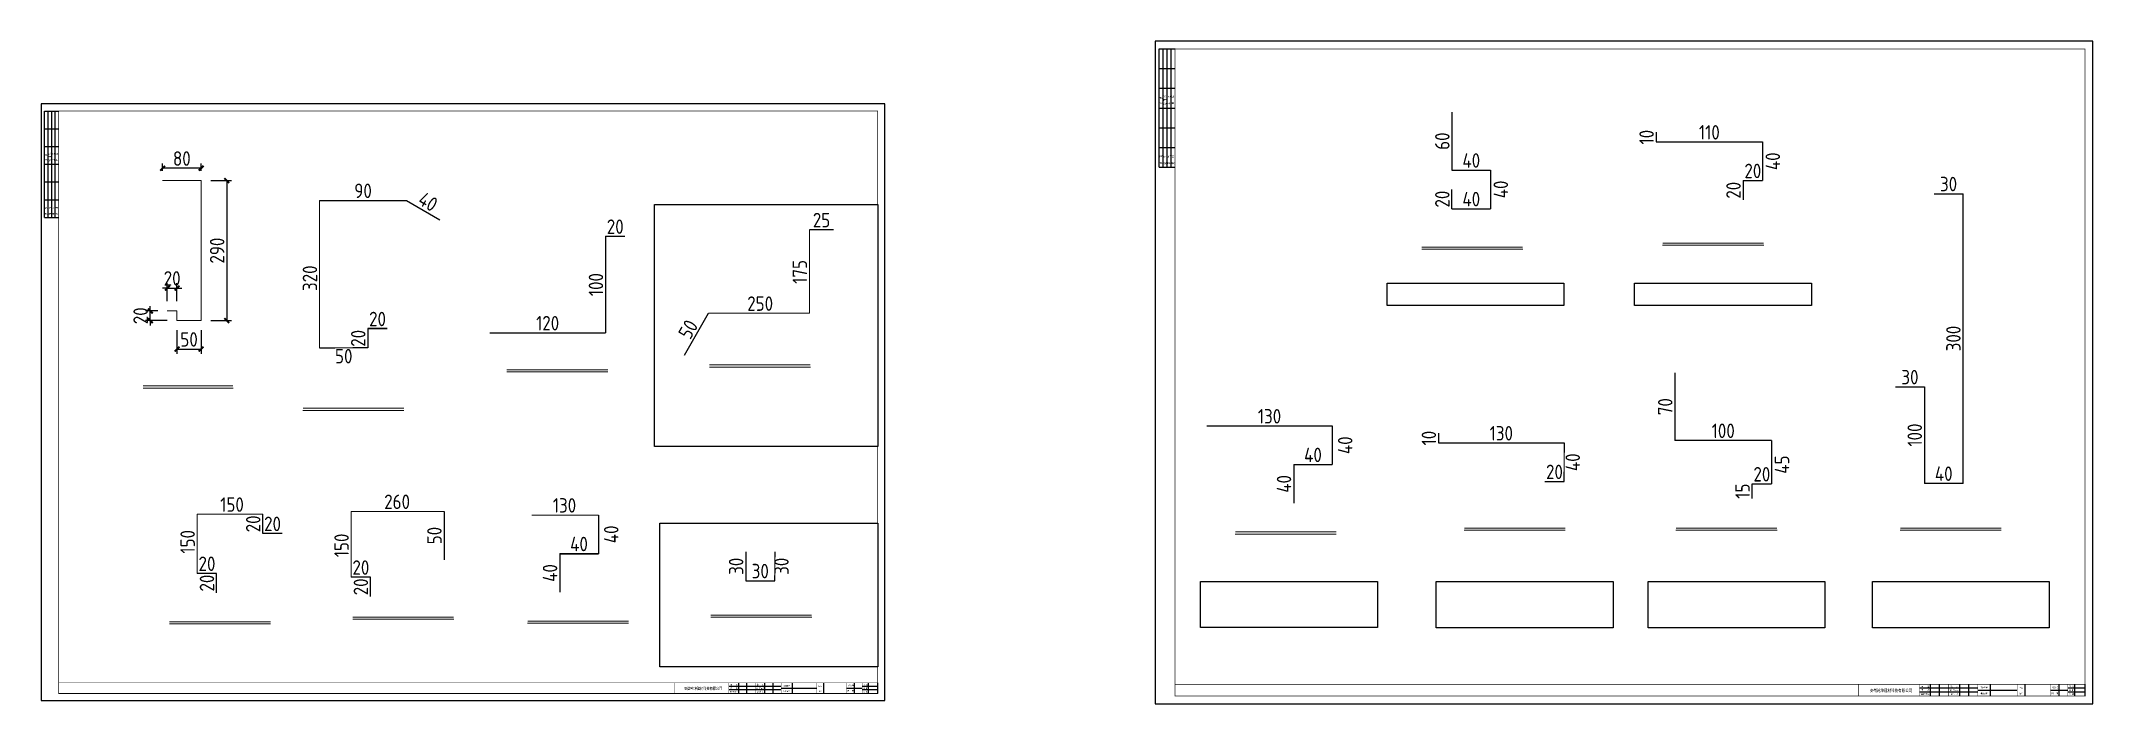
# Model space of a CAD drawing. Extents: x -196983 to 471790, y -783661 to 190401.
# Drawn here: x -107898 to -65409, y -10974 to 2758 of the extents above; entities that cross this region are included whole.
import ezdxf

# ---------------------------------------------------------------- set-up
doc = ezdxf.new("R2010")
doc.units = 0
doc.header["$LTSCALE"] = 1000
doc.header["$MEASUREMENT"] = 0
doc.layers.add('_TCH_MASK', color=7, linetype='Continuous')
doc.layers.add('PUB_TITLE', color=4, linetype='Continuous')
doc.styles.get("Standard").update_dxf_attribs({"font": 'gbenor.shx', "bigfont": 'gbcbig.shx'})
doc.styles.add('图框', font='')
doc.styles.get('图框').set_extended_font_data('SimSun')
doc.dimstyles.get("Standard").update_dxf_attribs({"dimscale": 100, "dimtxt": 3.5, "dimasz": 1, "dimexe": 2.5, "dimexo": 3, "dimgap": 1.5, "dimtad": 1, "dimdec": 0, "dimzin": 0, "dimdsep": 46, "dimtxsty": 'Standard', "dimblk": 'ARCHTICK', "dimcen": 0.09, "dimadec": 0, "dimazin": 0, "dimtfac": 1, "dimtdec": 0, "dimtix": 1, "dimtmove": 2, "dimatfit": 3, "dimfxl": 1, "dimtolj": 1, "dimtzin": 0, "dimarcsym": 0})

msp = doc.modelspace()

# ---------------------------------------------------------------- texts
at = {"layer": '_TCH_MASK', "lineweight": 15, "char_height": 300, "attachment_point": 5, "rotation": 90}
for s, insert in [('\\A1;320', (-102330, -2155.3)), ('\\A1;175', (-92186.2, -2023.6)), ('\\A1;150', (-104862.5, -7614.6)), ('\\A1;150', (-101674.9, -7689.6))]:
    msp.add_mtext(s, dxfattribs=dict(at, insert=insert))
at = {"layer": '_TCH_MASK', "lineweight": 15, "char_height": 300, "attachment_point": 5}
for s, insert in [('\\A1;250', (-93007.3, -2680.8)), ('\\A1;150', (-103943.5, -6844.1)), ('\\A1;260', (-100524.7, -6785.9)), ('\\A1;130', (-97058.9, -6860.7))]:
    msp.add_mtext(s, dxfattribs=dict(at, insert=insert))

# ---------------------------------------------------------------- blocks, each defined once
blk = doc.blocks.new('*D1706')
at = {"layer": '_TCH_MASK', "color": 0, "lineweight": -2}
blk.add_line((-83760, -5215), (-81160, -5215), dxfattribs=at)
at = {"layer": 'Defpoints', "color": 0}
for p in [(-83760, -5215), (-81160, -5215), (-81160, -5215)]:
    blk.add_point(p, dxfattribs=at)
at = {"layer": '_TCH_MASK', "color": 0, "lineweight": 15, "insert": (-82460, -5015), "char_height": 300, "attachment_point": 5}
blk.add_mtext('\\A1;130', dxfattribs=at)
blk = doc.blocks.new('_ArchTick')
at = {"color": 0, "linetype": 'ByBlock', "const_width": 0.4}
blk.add_lwpolyline([(-0.5, -0.5), (0.5, 0.5)], dxfattribs=at)
blk = doc.blocks.new('*D1707')
at = {"layer": '_TCH_MASK', "color": 0, "lineweight": -2}
blk.add_line((-81160, -5215), (-81160, -6015), dxfattribs=at)
at = {"layer": 'Defpoints', "color": 0}
for p in [(-81160, -5215), (-81160, -6015), (-81160, -6015)]:
    blk.add_point(p, dxfattribs=at)
at = {"layer": '_TCH_MASK', "color": 0, "lineweight": 15, "insert": (-80893, -5615), "char_height": 300, "attachment_point": 5, "rotation": 90}
blk.add_mtext('\\A1;40', dxfattribs=at)
blk = doc.blocks.new('*D1708')
at = {"layer": '_TCH_MASK', "color": 0, "lineweight": -2}
blk.add_line((-81960, -6015), (-81160, -6015), dxfattribs=at)
at = {"layer": 'Defpoints', "color": 0}
for p in [(-81960, -6015), (-81160, -6015), (-81160, -6015)]:
    blk.add_point(p, dxfattribs=at)
at = {"layer": '_TCH_MASK', "color": 0, "lineweight": 15, "insert": (-81560, -5815), "char_height": 300, "attachment_point": 5}
blk.add_mtext('\\A1;40', dxfattribs=at)
blk = doc.blocks.new('*D1709')
at = {"layer": '_TCH_MASK', "color": 0, "lineweight": -2}
blk.add_line((-81960, -6015), (-81960, -6815), dxfattribs=at)
at = {"layer": 'Defpoints', "color": 0}
for p in [(-81960, -6015), (-81960, -6815), (-81960, -6815)]:
    blk.add_point(p, dxfattribs=at)
at = {"layer": '_TCH_MASK', "color": 0, "lineweight": 15, "insert": (-82160, -6415), "char_height": 300, "attachment_point": 5, "rotation": 90}
blk.add_mtext('\\A1;40', dxfattribs=at)
blk = doc.blocks.new('*D1710')
at = {"layer": '_TCH_MASK', "color": 0, "lineweight": -2}
blk.add_line((-78960, -5367), (-78960, -5567), dxfattribs=at)
at = {"layer": 'Defpoints', "color": 0}
for p in [(-78960, -5367), (-78960, -5567), (-78960, -5567)]:
    blk.add_point(p, dxfattribs=at)
at = {"layer": '_TCH_MASK', "color": 0, "lineweight": 15, "insert": (-79160, -5467), "char_height": 300, "attachment_point": 5, "rotation": 90}
blk.add_mtext('\\A1;10', dxfattribs=at)
blk = doc.blocks.new('*D1711')
at = {"layer": '_TCH_MASK', "color": 0, "lineweight": -2}
blk.add_line((-78960, -5567), (-76360, -5567), dxfattribs=at)
at = {"layer": 'Defpoints', "color": 0}
for p in [(-78960, -5567), (-76360, -5567), (-76360, -5567)]:
    blk.add_point(p, dxfattribs=at)
at = {"layer": '_TCH_MASK', "color": 0, "lineweight": 15, "insert": (-77660, -5367), "char_height": 300, "attachment_point": 5}
blk.add_mtext('\\A1;130', dxfattribs=at)
blk = doc.blocks.new('*D1712')
at = {"layer": '_TCH_MASK', "color": 0, "lineweight": -2}
for p, q in [((-76360, -5567), (-76360, -5767)), ((-76360, -6367), (-76360, -6167))]:
    blk.add_line(p, q, dxfattribs=at)
at = {"layer": 'Defpoints', "color": 0}
for p in [(-76360, -5567), (-76360, -6367), (-76360, -6367)]:
    blk.add_point(p, dxfattribs=at)
at = {"layer": '_TCH_MASK', "color": 0, "lineweight": 15, "insert": (-76181, -5967), "char_height": 300, "attachment_point": 5, "rotation": 90}
blk.add_mtext('\\A1;40', dxfattribs=at)
blk = doc.blocks.new('*D1713')
at = {"layer": '_TCH_MASK', "color": 0, "lineweight": -2}
blk.add_line((-76760, -6367), (-76360, -6367), dxfattribs=at)
at = {"layer": 'Defpoints', "color": 0}
for p in [(-76760, -6367), (-76360, -6367), (-76360, -6367)]:
    blk.add_point(p, dxfattribs=at)
at = {"layer": '_TCH_MASK', "color": 0, "lineweight": 15, "insert": (-76560, -6167), "char_height": 300, "attachment_point": 5}
blk.add_mtext('\\A1;20', dxfattribs=at)
blk = doc.blocks.new('*D1714')
at = {"layer": '_TCH_MASK', "color": 0, "lineweight": -2}
blk.add_line((-74065, -4116), (-74065, -5516), dxfattribs=at)
at = {"layer": 'Defpoints', "color": 0}
for p in [(-74065, -4116), (-74065, -5516), (-74065, -5516)]:
    blk.add_point(p, dxfattribs=at)
at = {"layer": '_TCH_MASK', "color": 0, "lineweight": 15, "insert": (-74265, -4816), "char_height": 300, "attachment_point": 5, "rotation": 90}
blk.add_mtext('\\A1;70', dxfattribs=at)
blk = doc.blocks.new('*D1715')
at = {"layer": '_TCH_MASK', "color": 0, "lineweight": -2}
blk.add_line((-72065, -5516), (-74065, -5516), dxfattribs=at)
at = {"layer": 'Defpoints', "color": 0}
for p in [(-74065, -5516), (-74065, -5516), (-72065, -5516)]:
    blk.add_point(p, dxfattribs=at)
at = {"layer": '_TCH_MASK', "color": 0, "lineweight": 15, "insert": (-73065, -5316), "char_height": 300, "attachment_point": 5}
blk.add_mtext('\\A1;100', dxfattribs=at)
blk = doc.blocks.new('*D1716')
at = {"layer": '_TCH_MASK', "color": 0, "lineweight": -2}
blk.add_line((-72065, -5516), (-72065, -6416), dxfattribs=at)
at = {"layer": 'Defpoints', "color": 0}
for p in [(-72065, -5516), (-72065, -6416), (-72065, -6416)]:
    blk.add_point(p, dxfattribs=at)
at = {"layer": '_TCH_MASK', "color": 0, "lineweight": 15, "insert": (-71848, -6016), "char_height": 300, "attachment_point": 5, "rotation": 90}
blk.add_mtext('\\A1;45', dxfattribs=at)
blk = doc.blocks.new('*D1717')
at = {"layer": '_TCH_MASK', "color": 0, "lineweight": -2}
blk.add_line((-72465, -6416), (-72065, -6416), dxfattribs=at)
at = {"layer": 'Defpoints', "color": 0}
for p in [(-72465, -6416), (-72065, -6416), (-72065, -6416)]:
    blk.add_point(p, dxfattribs=at)
at = {"layer": '_TCH_MASK', "color": 0, "lineweight": 15, "insert": (-72265, -6216), "char_height": 300, "attachment_point": 5}
blk.add_mtext('\\A1;20', dxfattribs=at)
blk = doc.blocks.new('*D1718')
at = {"layer": '_TCH_MASK', "color": 0, "lineweight": -2}
blk.add_line((-72465, -6716), (-72465, -6416), dxfattribs=at)
at = {"layer": 'Defpoints', "color": 0}
for p in [(-72465, -6416), (-72465, -6416), (-72465, -6716)]:
    blk.add_point(p, dxfattribs=at)
at = {"layer": '_TCH_MASK', "color": 0, "lineweight": 15, "insert": (-72665, -6566), "char_height": 300, "attachment_point": 5, "rotation": 90}
blk.add_mtext('\\A1;15', dxfattribs=at)
blk = doc.blocks.new('*D1719')
at = {"layer": '_TCH_MASK', "color": 0, "lineweight": -2}
blk.add_line((-69499, -4404), (-68899, -4404), dxfattribs=at)
at = {"layer": 'Defpoints', "color": 0}
for p in [(-69499, -4404), (-68899, -4404), (-68899, -4404)]:
    blk.add_point(p, dxfattribs=at)
at = {"layer": '_TCH_MASK', "color": 0, "lineweight": 15, "insert": (-69199, -4204), "char_height": 300, "attachment_point": 5}
blk.add_mtext('\\A1;30', dxfattribs=at)
blk = doc.blocks.new('*D1720')
at = {"layer": '_TCH_MASK', "color": 0, "lineweight": -2}
blk.add_line((-68899, -4404), (-68899, -6404), dxfattribs=at)
at = {"layer": 'Defpoints', "color": 0}
for p in [(-68899, -4404), (-68899, -6404), (-68899, -6404)]:
    blk.add_point(p, dxfattribs=at)
at = {"layer": '_TCH_MASK', "color": 0, "lineweight": 15, "insert": (-69099, -5404), "char_height": 300, "attachment_point": 5, "rotation": 90}
blk.add_mtext('\\A1;100', dxfattribs=at)
blk = doc.blocks.new('*D1721')
at = {"layer": '_TCH_MASK', "color": 0, "lineweight": -2}
blk.add_line((-68099, -6404), (-68899, -6404), dxfattribs=at)
at = {"layer": 'Defpoints', "color": 0}
for p in [(-68899, -6404), (-68899, -6404), (-68099, -6404)]:
    blk.add_point(p, dxfattribs=at)
at = {"layer": '_TCH_MASK', "color": 0, "lineweight": 15, "insert": (-68499, -6204), "char_height": 300, "attachment_point": 5}
blk.add_mtext('\\A1;40', dxfattribs=at)
blk = doc.blocks.new('*D1722')
at = {"layer": '_TCH_MASK', "color": 0, "lineweight": -2}
blk.add_line((-68099, -6404), (-68099, -404), dxfattribs=at)
at = {"layer": 'Defpoints', "color": 0}
for p in [(-68099, -404), (-68099, -404), (-68099, -6404)]:
    blk.add_point(p, dxfattribs=at)
at = {"layer": '_TCH_MASK', "color": 0, "lineweight": 15, "insert": (-68299, -3404), "char_height": 300, "attachment_point": 5, "rotation": 90}
blk.add_mtext('\\A1;300', dxfattribs=at)
blk = doc.blocks.new('*D1723')
at = {"layer": '_TCH_MASK', "color": 0, "lineweight": -2}
blk.add_line((-68699, -404), (-68099, -404), dxfattribs=at)
at = {"layer": 'Defpoints', "color": 0}
for p in [(-68699, -404), (-68099, -404), (-68099, -404)]:
    blk.add_point(p, dxfattribs=at)
at = {"layer": '_TCH_MASK', "color": 0, "lineweight": 15, "insert": (-68399, -204), "char_height": 300, "attachment_point": 5}
blk.add_mtext('\\A1;30', dxfattribs=at)
blk = doc.blocks.new('*D1724')
at = {"layer": '_TCH_MASK', "color": 0, "lineweight": -2}
blk.add_line((-78682, 1284), (-78682, 84), dxfattribs=at)
at = {"layer": 'Defpoints', "color": 0}
for p in [(-78682, 1284), (-78682, 84), (-78682, 84)]:
    blk.add_point(p, dxfattribs=at)
at = {"layer": '_TCH_MASK', "color": 0, "lineweight": 15, "insert": (-78882, 684), "char_height": 300, "attachment_point": 5, "rotation": 90}
blk.add_mtext('\\A1;60', dxfattribs=at)
blk = doc.blocks.new('*D1725')
at = {"layer": '_TCH_MASK', "color": 0, "lineweight": -2}
blk.add_line((-78682, 84), (-77882, 84), dxfattribs=at)
at = {"layer": 'Defpoints', "color": 0}
for p in [(-78682, 84), (-77882, 84), (-77882, 84)]:
    blk.add_point(p, dxfattribs=at)
at = {"layer": '_TCH_MASK', "color": 0, "lineweight": 15, "insert": (-78282, 284), "char_height": 300, "attachment_point": 5}
blk.add_mtext('\\A1;40', dxfattribs=at)
blk = doc.blocks.new('*D1726')
at = {"layer": '_TCH_MASK', "color": 0, "lineweight": -2}
blk.add_line((-77882, 84), (-77882, -716), dxfattribs=at)
at = {"layer": 'Defpoints', "color": 0}
for p in [(-77882, 84), (-77882, -716), (-77882, -716)]:
    blk.add_point(p, dxfattribs=at)
at = {"layer": '_TCH_MASK', "color": 0, "lineweight": 15, "insert": (-77671, -316), "char_height": 300, "attachment_point": 5, "rotation": 90}
blk.add_mtext('\\A1;40', dxfattribs=at)
blk = doc.blocks.new('*D1727')
at = {"layer": '_TCH_MASK', "color": 0, "lineweight": -2}
blk.add_line((-78682, -716), (-77882, -716), dxfattribs=at)
at = {"layer": 'Defpoints', "color": 0}
for p in [(-78682, -716), (-77882, -716), (-77882, -716)]:
    blk.add_point(p, dxfattribs=at)
at = {"layer": '_TCH_MASK', "color": 0, "lineweight": 15, "insert": (-78282, -516), "char_height": 300, "attachment_point": 5}
blk.add_mtext('\\A1;40', dxfattribs=at)
blk = doc.blocks.new('*D1728')
at = {"layer": '_TCH_MASK', "color": 0, "lineweight": -2}
blk.add_line((-78682, -716), (-78682, -316), dxfattribs=at)
at = {"layer": 'Defpoints', "color": 0}
for p in [(-78682, -316), (-78682, -316), (-78682, -716)]:
    blk.add_point(p, dxfattribs=at)
at = {"layer": '_TCH_MASK', "color": 0, "lineweight": 15, "insert": (-78882, -516), "char_height": 300, "attachment_point": 5, "rotation": 90}
blk.add_mtext('\\A1;20', dxfattribs=at)
blk = doc.blocks.new('*D1729')
at = {"layer": '_TCH_MASK', "color": 0, "lineweight": -2}
blk.add_line((-74452, 867), (-74452, 667), dxfattribs=at)
at = {"layer": 'Defpoints', "color": 0}
for p in [(-74452, 867), (-74452, 667), (-74452, 667)]:
    blk.add_point(p, dxfattribs=at)
at = {"layer": '_TCH_MASK', "color": 0, "lineweight": 15, "insert": (-74652, 767), "char_height": 300, "attachment_point": 5, "rotation": 90}
blk.add_mtext('\\A1;10', dxfattribs=at)
blk = doc.blocks.new('*D1730')
at = {"layer": '_TCH_MASK', "color": 0, "lineweight": -2}
blk.add_line((-74452, 667), (-72252, 667), dxfattribs=at)
at = {"layer": 'Defpoints', "color": 0}
for p in [(-74452, 667), (-72252, 667), (-72252, 667)]:
    blk.add_point(p, dxfattribs=at)
at = {"layer": '_TCH_MASK', "color": 0, "lineweight": 15, "insert": (-73352, 867), "char_height": 300, "attachment_point": 5}
blk.add_mtext('\\A1;110', dxfattribs=at)
blk = doc.blocks.new('*D1731')
at = {"layer": '_TCH_MASK', "color": 0, "lineweight": -2}
blk.add_line((-72252, 667), (-72252, -133), dxfattribs=at)
at = {"layer": 'Defpoints', "color": 0}
for p in [(-72252, 667), (-72252, -133), (-72252, -133)]:
    blk.add_point(p, dxfattribs=at)
at = {"layer": '_TCH_MASK', "color": 0, "lineweight": 15, "insert": (-72038, 267), "char_height": 300, "attachment_point": 5, "rotation": 90}
blk.add_mtext('\\A1;40', dxfattribs=at)
blk = doc.blocks.new('*D1732')
at = {"layer": '_TCH_MASK', "color": 0, "lineweight": -2}
blk.add_line((-72652, -133), (-72252, -133), dxfattribs=at)
at = {"layer": 'Defpoints', "color": 0}
for p in [(-72652, -133), (-72252, -133), (-72252, -133)]:
    blk.add_point(p, dxfattribs=at)
at = {"layer": '_TCH_MASK', "color": 0, "lineweight": 15, "insert": (-72452, 67), "char_height": 300, "attachment_point": 5}
blk.add_mtext('\\A1;20', dxfattribs=at)
blk = doc.blocks.new('*D1733')
at = {"layer": '_TCH_MASK', "color": 0, "lineweight": -2}
blk.add_line((-72652, -133), (-72652, -533), dxfattribs=at)
at = {"layer": 'Defpoints', "color": 0}
for p in [(-72652, -133), (-72652, -533), (-72652, -533)]:
    blk.add_point(p, dxfattribs=at)
at = {"layer": '_TCH_MASK', "color": 0, "lineweight": 15, "insert": (-72852, -333), "char_height": 300, "attachment_point": 5, "rotation": 90}
blk.add_mtext('\\A1;20', dxfattribs=at)
blk = doc.blocks.new('$titleblk$00000095')
for p, q in [((-150, 20), (-150, 0)), ((-150, 20), (0, 20)), ((-150, 15), (-75, 15)), ((-150, 10), (-75, 10)), ((-150, 5), (-75, 5)), ((-125, 20), (-125, 0)), ((-100, 20), (-100, 0)), ((-75, 20), (-75, 0)), ((-75, 20), (-75, 0)), ((-75, 15), (0, 15)), ((-75, 10), (0, 10)), ((-75, 5), (0, 5)), ((-50, 20), (-50, 0)), ((-25, 20), (-25, 0)), ((0, 20), (0, 0))]:
    blk.add_line(p, q)
at = {"width": 0.8}
for s, p in [('建   筑', (-146.4, 15.6)), ('结   构', (-146.4, 10.9)), ('通   讯', (-146.4, 0.9)), ('电   气', (-146.4, 5.6)), ('给 排 水', (-71, 10.9)), ('暖  通', (-70.3, 15.7)), ('工   艺', (-70.3, 6.1)), ('自   控', (-70.3, 1.2))]:
    blk.add_text(s, height=3.51, dxfattribs=at).set_placement(p)
blk = doc.blocks.new('新块')
for p, q in [((-5840, 800), (-8800, 800)), ((-5840, 600), (-8800, 600)), ((-8240, 400), (-8240, 1000)), ((-7780, 400), (-7780, 1000)), ((-6760, 400), (-6760, 1000)), ((-6300, 400), (-6300, 1000)), ((-5840, 700), (-3840, 700)), ((-5200, 400), (-5200, 1000)), ((-3440, 400), (-3440, 1000)), ((-2160, 700), (-1280, 700)), ((-1720, 400), (-1720, 1000)), ((-400, 800), (-1280, 800)), ((-400, 600), (-1280, 600)), ((-920, 400), (-920, 1000)), ((-400, 400), (-400, 1000))]:
    blk.add_line(p, q)
for points, const_width in [([(-11880, 400), (-11880, 1000), (-400, 1000)], 32), ([(-8800, 400), (-8800, 1000)], 20), ([(-7320, 400), (-7320, 1000)], 20), ([(-5840, 400), (-5840, 1000)], 20), ([(-3840, 400), (-3840, 1000)], 20), ([(-2160, 400), (-2160, 1000)], 20), ([(-1280, 400), (-1280, 1000)], 20)]:
    blk.add_lwpolyline(points, dxfattribs=dict(const_width=const_width))
at = {"layer": 'PUB_TITLE'}
blk.add_lwpolyline([(-47560, 0), (0, 0), (0, 33640), (-47560, 33640)], close=True, dxfattribs=at)
at = {"layer": 'PUB_TITLE', "const_width": 40}
blk.add_lwpolyline([(-46560, 400), (-400, 400), (-400, 33240), (-46560, 33240)], close=True, dxfattribs=at)
at = {"layer": 'PUB_TITLE', "const_width": 32}
blk.add_lwpolyline([(-400, 1000), (-46560, 1000)], dxfattribs=at)
at = {"layer": 'PUB_TITLE', "xscale": 40, "yscale": 40, "zscale": 40, "rotation": 90}
blk.add_blockref('$titleblk$00000095', (-46560, 33240), dxfattribs=at)
at = {"style": '图框', "width": 0.8}
for s, height, p in [('安徽乾坤建材科技有限公司', 160, (-11315, 604)), ('项目负责人', 80, (-8739, 457)), ('审    核', 80, (-8702, 659)), ('审    定', 80, (-8701, 854)), ('设计负责人', 80, (-7265, 659)), ('校    对', 80, (-7217, 851)), ('设 计 人', 80, (-7213, 457)), ('项目名称', 80, (-5712, 494)), ('工程名称', 80, (-5712, 794)), ('名称', 80, (-3732, 498)), ('图纸', 80, (-3732, 778)), ('工程编号', 80, (-2112, 803)), ('图   号', 80, (-2098, 504)), ('比 例', 80, (-1211, 457)), ('阶 段', 80, (-1205, 851)), ('日 期', 80, (-1212, 659))]:
    blk.add_text(s, height=height, dxfattribs=at).set_placement(p)
for tag, p in [('项目负责人', (-8228, 444)), ('审定人', (-8147, 838)), ('审核人', (-8147, 641)), ('设计负责人', (-6745, 649)), ('设计人', (-6659, 447)), ('校对', (-6621, 837)), ('项目名称', (-5026, 479)), ('工程名称', (-5026, 781)), ('图名', (-3347, 649)), ('图号', (-1657, 502)), ('日期', (-905, 632)), ('阶段', (-810, 832)), ('比例', (-810, 446))]:
    blk.add_attdef(tag, p, '', height=120)
blk = doc.blocks.new('*D1792')
at = {"layer": '_TCH_MASK', "color": 0, "lineweight": -2}
blk.add_line((-96358, -7061), (-96358, -7861), dxfattribs=at)
at = {"layer": 'Defpoints', "color": 0}
for p in [(-96358, -7061), (-96358, -7861), (-96358, -7861)]:
    blk.add_point(p, dxfattribs=at)
at = {"layer": '_TCH_MASK', "color": 0, "lineweight": 15, "insert": (-96091, -7461), "char_height": 300, "attachment_point": 5, "rotation": 90}
blk.add_mtext('\\A1;40', dxfattribs=at)
blk = doc.blocks.new('*D1793')
at = {"layer": '_TCH_MASK', "color": 0, "lineweight": -2}
blk.add_line((-97158, -7861), (-96358, -7861), dxfattribs=at)
at = {"layer": 'Defpoints', "color": 0}
for p in [(-97158, -7861), (-96358, -7861), (-96358, -7861)]:
    blk.add_point(p, dxfattribs=at)
at = {"layer": '_TCH_MASK', "color": 0, "lineweight": 15, "insert": (-96758, -7661), "char_height": 300, "attachment_point": 5}
blk.add_mtext('\\A1;40', dxfattribs=at)
blk = doc.blocks.new('*D1794')
at = {"layer": '_TCH_MASK', "color": 0, "lineweight": -2}
blk.add_line((-97158, -7861), (-97158, -8661), dxfattribs=at)
at = {"layer": 'Defpoints', "color": 0}
for p in [(-97158, -7861), (-97158, -8661), (-97158, -8661)]:
    blk.add_point(p, dxfattribs=at)
at = {"layer": '_TCH_MASK', "color": 0, "lineweight": 15, "insert": (-97358, -8261), "char_height": 300, "attachment_point": 5, "rotation": 90}
blk.add_mtext('\\A1;40', dxfattribs=at)
blk = doc.blocks.new('*D1795')
at = {"layer": '_TCH_MASK', "color": 0, "lineweight": -2}
blk.add_line((-93305, -7822), (-93305, -8422), dxfattribs=at)
at = {"layer": 'Defpoints', "color": 0}
for p in [(-93305, -7822), (-93305, -8422), (-93305, -8422)]:
    blk.add_point(p, dxfattribs=at)
at = {"layer": '_TCH_MASK', "color": 0, "lineweight": 15, "insert": (-93505, -8122), "char_height": 300, "attachment_point": 5, "rotation": 90}
blk.add_mtext('\\A1;30', dxfattribs=at)
blk = doc.blocks.new('*D1796')
at = {"layer": '_TCH_MASK', "color": 0, "lineweight": -2}
blk.add_line((-93305, -8422), (-92705, -8422), dxfattribs=at)
at = {"layer": 'Defpoints', "color": 0}
for p in [(-93305, -8422), (-92705, -8422), (-92705, -8422)]:
    blk.add_point(p, dxfattribs=at)
at = {"layer": '_TCH_MASK', "color": 0, "lineweight": 15, "insert": (-93005, -8222), "char_height": 300, "attachment_point": 5}
blk.add_mtext('\\A1;30', dxfattribs=at)
blk = doc.blocks.new('*D1797')
at = {"layer": '_TCH_MASK', "color": 0, "lineweight": -2}
for p, q in [((-92705, -7822), (-92705, -7935)), ((-92705, -8422), (-92705, -8310))]:
    blk.add_line(p, q, dxfattribs=at)
at = {"layer": 'Defpoints', "color": 0}
for p in [(-92705, -7822), (-92705, -8422), (-92705, -8422)]:
    blk.add_point(p, dxfattribs=at)
at = {"layer": '_TCH_MASK', "color": 0, "lineweight": 15, "insert": (-92566, -8122), "char_height": 300, "attachment_point": 5, "rotation": 90}
blk.add_mtext('\\A1;30', dxfattribs=at)
blk = doc.blocks.new('*D1798')
at = {"layer": '_TCH_MASK', "color": 0, "lineweight": -2}
blk.add_line((-101075, -8749), (-101075, -8349), dxfattribs=at)
at = {"layer": 'Defpoints', "color": 0}
for p in [(-101075, -8349), (-101075, -8349), (-101075, -8749)]:
    blk.add_point(p, dxfattribs=at)
at = {"layer": '_TCH_MASK', "color": 0, "lineweight": 15, "insert": (-101275, -8549), "char_height": 300, "attachment_point": 5, "rotation": 90}
blk.add_mtext('\\A1;20', dxfattribs=at)
blk = doc.blocks.new('*D1799')
at = {"layer": '_TCH_MASK', "color": 0, "lineweight": -2}
blk.add_line((-101075, -8349), (-101475, -8349), dxfattribs=at)
at = {"layer": 'Defpoints', "color": 0}
for p in [(-101475, -8349), (-101475, -8349), (-101075, -8349)]:
    blk.add_point(p, dxfattribs=at)
at = {"layer": '_TCH_MASK', "color": 0, "lineweight": 15, "insert": (-101275, -8149), "char_height": 300, "attachment_point": 5}
blk.add_mtext('\\A1;20', dxfattribs=at)
blk = doc.blocks.new('*D1800')
at = {"layer": '_TCH_MASK', "color": 0, "lineweight": -2}
blk.add_line((-99552, -6986), (-99552, -7986), dxfattribs=at)
at = {"layer": 'Defpoints', "color": 0}
for p in [(-99552, -6986), (-99552, -7986), (-99552, -7986)]:
    blk.add_point(p, dxfattribs=at)
at = {"layer": '_TCH_MASK', "color": 0, "lineweight": 15, "insert": (-99752, -7486), "char_height": 300, "attachment_point": 5, "rotation": 90}
blk.add_mtext('\\A1;50', dxfattribs=at)
blk = doc.blocks.new('*D1801')
at = {"layer": '_TCH_MASK', "color": 0, "lineweight": -2}
blk.add_line((-102904, -7444), (-103304, -7444), dxfattribs=at)
at = {"layer": 'Defpoints', "color": 0}
for p in [(-103304, -7444), (-103304, -7444), (-102904, -7444)]:
    blk.add_point(p, dxfattribs=at)
at = {"layer": '_TCH_MASK', "color": 0, "lineweight": 15, "insert": (-103104, -7244), "char_height": 300, "attachment_point": 5}
blk.add_mtext('\\A1;20', dxfattribs=at)
blk = doc.blocks.new('*D1802')
at = {"layer": '_TCH_MASK', "color": 0, "lineweight": -2}
blk.add_line((-103304, -7444), (-103304, -7044), dxfattribs=at)
at = {"layer": 'Defpoints', "color": 0}
for p in [(-103304, -7044), (-103304, -7044), (-103304, -7444)]:
    blk.add_point(p, dxfattribs=at)
at = {"layer": '_TCH_MASK', "color": 0, "lineweight": 15, "insert": (-103504, -7244), "char_height": 300, "attachment_point": 5, "rotation": 90}
blk.add_mtext('\\A1;20', dxfattribs=at)
blk = doc.blocks.new('*D1803')
at = {"layer": '_TCH_MASK', "color": 0, "lineweight": -2}
blk.add_line((-104262, -8270), (-104662, -8270), dxfattribs=at)
at = {"layer": 'Defpoints', "color": 0}
for p in [(-104662, -8270), (-104662, -8270), (-104262, -8270)]:
    blk.add_point(p, dxfattribs=at)
at = {"layer": '_TCH_MASK', "color": 0, "lineweight": 15, "insert": (-104462, -8070), "char_height": 300, "attachment_point": 5}
blk.add_mtext('\\A1;20', dxfattribs=at)
blk = doc.blocks.new('*D1804')
at = {"layer": '_TCH_MASK', "color": 0, "lineweight": -2}
blk.add_line((-104262, -8670), (-104262, -8270), dxfattribs=at)
at = {"layer": 'Defpoints', "color": 0}
for p in [(-104262, -8270), (-104262, -8270), (-104262, -8670)]:
    blk.add_point(p, dxfattribs=at)
at = {"layer": '_TCH_MASK', "color": 0, "lineweight": 15, "insert": (-104462, -8470), "char_height": 300, "attachment_point": 5, "rotation": 90}
blk.add_mtext('\\A1;20', dxfattribs=at)
blk = doc.blocks.new('*D1805')
at = {"layer": '_TCH_MASK', "color": 0, "lineweight": -2}
blk.add_line((-91486, -1151), (-91986, -1151), dxfattribs=at)
at = {"layer": 'Defpoints', "color": 0}
for p in [(-91986, -1151), (-91986, -1151), (-91486, -1151)]:
    blk.add_point(p, dxfattribs=at)
at = {"layer": '_TCH_MASK', "color": 0, "lineweight": 15, "insert": (-91736, -951), "char_height": 300, "attachment_point": 5}
blk.add_mtext('\\A1;25', dxfattribs=at)
blk = doc.blocks.new('*D1806')
at = {"layer": '_TCH_MASK', "color": 0, "lineweight": -2}
blk.add_line((-94575, -3747), (-94075, -2881), dxfattribs=at)
at = {"layer": 'Defpoints', "color": 0}
for p in [(-94075, -2881), (-94075, -2881), (-94575, -3747)]:
    blk.add_point(p, dxfattribs=at)
at = {"layer": '_TCH_MASK', "color": 0, "lineweight": 15, "insert": (-94498, -3214), "char_height": 300, "attachment_point": 5, "rotation": 60}
blk.add_mtext('\\A1;50', dxfattribs=at)
blk = doc.blocks.new('*D1807')
at = {"layer": '_TCH_MASK', "color": 0, "lineweight": -2}
blk.add_line((-98608, -3287), (-96208, -3287), dxfattribs=at)
at = {"layer": 'Defpoints', "color": 0}
for p in [(-98608, -3287), (-96208, -3287), (-96208, -3287)]:
    blk.add_point(p, dxfattribs=at)
at = {"layer": '_TCH_MASK', "color": 0, "lineweight": 15, "insert": (-97408, -3087), "char_height": 300, "attachment_point": 5}
blk.add_mtext('\\A1;120', dxfattribs=at)
blk = doc.blocks.new('*D1808')
at = {"layer": '_TCH_MASK', "color": 0, "lineweight": -2}
blk.add_line((-96208, -1287), (-96208, -3287), dxfattribs=at)
at = {"layer": 'Defpoints', "color": 0}
for p in [(-96208, -1287), (-96208, -3287), (-96208, -3287)]:
    blk.add_point(p, dxfattribs=at)
at = {"layer": '_TCH_MASK', "color": 0, "lineweight": 15, "insert": (-96408, -2287), "char_height": 300, "attachment_point": 5, "rotation": 90}
blk.add_mtext('\\A1;100', dxfattribs=at)
blk = doc.blocks.new('*D1809')
at = {"layer": '_TCH_MASK', "color": 0, "lineweight": -2}
blk.add_line((-96208, -1287), (-95808, -1287), dxfattribs=at)
at = {"layer": 'Defpoints', "color": 0}
for p in [(-96208, -1287), (-95808, -1287), (-95808, -1287)]:
    blk.add_point(p, dxfattribs=at)
at = {"layer": '_TCH_MASK', "color": 0, "lineweight": 15, "insert": (-96008, -1087), "char_height": 300, "attachment_point": 5}
blk.add_mtext('\\A1;20', dxfattribs=at)
blk = doc.blocks.new('*D1810')
at = {"layer": '_TCH_MASK', "color": 0, "lineweight": -2}
blk.add_line((-100730, -3200), (-101130, -3200), dxfattribs=at)
at = {"layer": 'Defpoints', "color": 0}
for p in [(-101130, -3200), (-101130, -3200), (-100730, -3200)]:
    blk.add_point(p, dxfattribs=at)
at = {"layer": '_TCH_MASK', "color": 0, "lineweight": 15, "insert": (-100930, -3000), "char_height": 300, "attachment_point": 5}
blk.add_mtext('\\A1;20', dxfattribs=at)
blk = doc.blocks.new('*D1811')
at = {"layer": '_TCH_MASK', "color": 0, "lineweight": -2}
blk.add_line((-101130, -3200), (-101130, -3600), dxfattribs=at)
at = {"layer": 'Defpoints', "color": 0}
for p in [(-101130, -3200), (-101130, -3600), (-101130, -3600)]:
    blk.add_point(p, dxfattribs=at)
at = {"layer": '_TCH_MASK', "color": 0, "lineweight": 15, "insert": (-101330, -3400), "char_height": 300, "attachment_point": 5, "rotation": 90}
blk.add_mtext('\\A1;20', dxfattribs=at)
blk = doc.blocks.new('*D1812')
at = {"layer": '_TCH_MASK', "color": 0, "lineweight": -2}
for p, q in [((-102130, -3600), (-101818, -3600)), ((-101130, -3600), (-101442, -3600))]:
    blk.add_line(p, q, dxfattribs=at)
at = {"layer": 'Defpoints', "color": 0}
for p in [(-102130, -3600), (-101130, -3600), (-101130, -3600)]:
    blk.add_point(p, dxfattribs=at)
at = {"layer": '_TCH_MASK', "color": 0, "lineweight": 15, "insert": (-101630, -3770), "char_height": 300, "attachment_point": 5}
blk.add_mtext('\\A1;50', dxfattribs=at)
blk = doc.blocks.new('*D1813')
at = {"layer": '_TCH_MASK', "color": 0, "lineweight": -2}
blk.add_line((-102130, -545), (-100330, -545), dxfattribs=at)
at = {"layer": 'Defpoints', "color": 0}
for p in [(-102130, -545), (-100330, -545), (-100330, -545)]:
    blk.add_point(p, dxfattribs=at)
at = {"layer": '_TCH_MASK', "color": 0, "lineweight": 15, "insert": (-101230, -345), "char_height": 300, "attachment_point": 5}
blk.add_mtext('\\A1;90', dxfattribs=at)
blk = doc.blocks.new('*D1814')
at = {"layer": '_TCH_MASK', "color": 0, "lineweight": -2}
blk.add_line((-100330, -545), (-99637, -945), dxfattribs=at)
at = {"layer": 'Defpoints', "color": 0}
for p in [(-100330, -545), (-99637, -945), (-99637, -945)]:
    blk.add_point(p, dxfattribs=at)
at = {"layer": '_TCH_MASK', "color": 0, "lineweight": 15, "insert": (-99884, -571), "char_height": 300, "attachment_point": 5, "rotation": 330}
blk.add_mtext('\\A1;40', dxfattribs=at)
blk = doc.blocks.new('*D1815')
at = {"layer": '_TCH_MASK', "color": 0, "lineweight": -2}
for p, q in [((-105383, 67), (-105383, 224)), ((-104583, 124), (-105383, 124)), ((-104583, 67), (-104583, 224))]:
    blk.add_line(p, q, dxfattribs=at)
at = {"layer": 'Defpoints', "color": 0}
for p in [(-105383, 124), (-105383, -133), (-104583, -133)]:
    blk.add_point(p, dxfattribs=at)
at = {"layer": '_TCH_MASK', "color": 0, "lineweight": -2, "xscale": 100, "yscale": 100, "zscale": 100, "rotation": 180}
blk.add_blockref('_ArchTick', (-105383, 124), dxfattribs=at)
at = {"layer": '_TCH_MASK', "color": 0, "lineweight": -2, "xscale": 100, "yscale": 100, "zscale": 100}
blk.add_blockref('_ArchTick', (-104583, 124), dxfattribs=at)
at = {"layer": '_TCH_MASK', "color": 0, "lineweight": 15, "insert": (-104983, 324), "char_height": 300, "attachment_point": 5}
blk.add_mtext('\\A1;80', dxfattribs=at)
blk = doc.blocks.new('*D1816')
at = {"layer": '_TCH_MASK', "color": 0, "lineweight": -2}
for p, q in [((-104383, -133), (-103951, -133)), ((-104051, -133), (-104051, -3033)), ((-104383, -3033), (-103951, -3033))]:
    blk.add_line(p, q, dxfattribs=at)
at = {"layer": 'Defpoints', "color": 0}
for p in [(-104583, -133), (-104583, -3033), (-104051, -3033)]:
    blk.add_point(p, dxfattribs=at)
at = {"layer": '_TCH_MASK', "color": 0, "lineweight": -2, "xscale": 100, "yscale": 100, "zscale": 100}
for p, rotation in [((-104051, -133), 90), ((-104051, -3033), 270)]:
    blk.add_blockref('_ArchTick', p, dxfattribs=dict(at, rotation=rotation))
at = {"layer": '_TCH_MASK', "color": 0, "lineweight": 15, "insert": (-104251, -1583), "char_height": 300, "attachment_point": 5, "rotation": 90}
blk.add_mtext('\\A1;290', dxfattribs=at)
blk = doc.blocks.new('*D1817')
at = {"layer": '_TCH_MASK', "color": 0, "lineweight": -2}
for p, q in [((-105083, -3233), (-105083, -3723)), ((-104583, -3233), (-104583, -3723)), ((-105083, -3623), (-104583, -3623))]:
    blk.add_line(p, q, dxfattribs=at)
at = {"layer": 'Defpoints', "color": 0}
for p in [(-105083, -3033), (-104583, -3033), (-104583, -3623)]:
    blk.add_point(p, dxfattribs=at)
at = {"layer": '_TCH_MASK', "color": 0, "lineweight": -2, "xscale": 100, "yscale": 100, "zscale": 100, "rotation": 180}
blk.add_blockref('_ArchTick', (-105083, -3623), dxfattribs=at)
at = {"layer": '_TCH_MASK', "color": 0, "lineweight": -2, "xscale": 100, "yscale": 100, "zscale": 100}
blk.add_blockref('_ArchTick', (-104583, -3623), dxfattribs=at)
at = {"layer": '_TCH_MASK', "color": 0, "lineweight": 15, "insert": (-104833, -3423), "char_height": 300, "attachment_point": 5}
blk.add_mtext('\\A1;50', dxfattribs=at)
blk = doc.blocks.new('*D1818')
at = {"layer": '_TCH_MASK', "color": 0, "lineweight": -2}
for p, q in [((-105483, -2833), (-105736, -2833)), ((-105636, -2833), (-105636, -2733)), ((-105636, -3033), (-105636, -2833)), ((-105283, -3033), (-105736, -3033)), ((-105636, -3033), (-105636, -3133))]:
    blk.add_line(p, q, dxfattribs=at)
at = {"layer": 'Defpoints', "color": 0}
for p in [(-105636, -2833), (-105283, -2833), (-105083, -3033)]:
    blk.add_point(p, dxfattribs=at)
at = {"layer": '_TCH_MASK', "color": 0, "lineweight": -2, "xscale": 100, "yscale": 100, "zscale": 100}
for p, rotation in [((-105636, -2833), 270), ((-105636, -3033), 90)]:
    blk.add_blockref('_ArchTick', p, dxfattribs=dict(at, rotation=rotation))
at = {"layer": '_TCH_MASK', "color": 0, "lineweight": 15, "insert": (-105836, -2933), "char_height": 300, "attachment_point": 5, "rotation": 90}
blk.add_mtext('\\A1;20', dxfattribs=at)
blk = doc.blocks.new('*D1819')
at = {"layer": '_TCH_MASK', "color": 0, "lineweight": -2}
for p, q in [((-105283, -2359), (-105383, -2359)), ((-105283, -2633), (-105283, -2259)), ((-105283, -2359), (-105083, -2359)), ((-105083, -2633), (-105083, -2259)), ((-105083, -2359), (-104983, -2359))]:
    blk.add_line(p, q, dxfattribs=at)
at = {"layer": 'Defpoints', "color": 0}
for p in [(-105083, -2359), (-105283, -2833), (-105083, -2833)]:
    blk.add_point(p, dxfattribs=at)
at = {"layer": '_TCH_MASK', "color": 0, "lineweight": -2, "xscale": 100, "yscale": 100, "zscale": 100}
blk.add_blockref('_ArchTick', (-105283, -2359), dxfattribs=at)
at = {"layer": '_TCH_MASK', "color": 0, "lineweight": -2, "xscale": 100, "yscale": 100, "zscale": 100, "rotation": 180}
blk.add_blockref('_ArchTick', (-105083, -2359), dxfattribs=at)
at = {"layer": '_TCH_MASK', "color": 0, "lineweight": 15, "insert": (-105183, -2159), "char_height": 300, "attachment_point": 5}
blk.add_mtext('\\A1;20', dxfattribs=at)

# ---------------------------------------------------------------- dimensions: what is measured, and where the dimension line sits
at = {"layer": '_TCH_MASK', "lineweight": 15}
for p1, p2, picture, middle in [((-78681.6, 1283.9), (-78681.6, 83.9), '*D1724', (-78881.6, 683.9)), ((-74452.4, 867.4), (-74452.4, 667.4), '*D1729', (-74652.4, 767.4)), ((-74452.4, 667.4), (-72252.4, 667.4), '*D1730', (-73352.4, 867.4)), ((-78681.6, 83.9), (-77881.6, 83.9), '*D1725', (-78281.6, 283.9)), ((-72652.4, -132.6), (-72252.4, -132.6), '*D1732', (-72452.4, 67.4)), ((-102130, -544.5), (-100330, -544.5), '*D1813', (-101230, -344.5)), ((-100330, -544.5), (-99637.2, -944.5), '*D1814', (-99883.6, -571.3)), ((-78681.6, -716.1), (-78681.6, -316.1), '*D1728', (-78881.6, -516.1)), ((-78681.6, -716.1), (-77881.6, -716.1), '*D1727', (-78281.6, -516.1)), ((-72652.4, -132.6), (-72652.4, -532.6), '*D1733', (-72852.4, -332.6)), ((-68698.5, -404.5), (-68098.5, -404.5), '*D1723', (-68398.5, -204.5)), ((-68098.5, -6404.5), (-68098.5, -404.5), '*D1722', (-68298.5, -3404.5)), ((-91486.2, -1151.1), (-91986.2, -1151.1), '*D1805', (-91736.2, -951.1)), ((-96207.5, -1287), (-95807.5, -1287), '*D1809', (-96007.5, -1087)), ((-96207.5, -1287), (-96207.5, -3287), '*D1808', (-96407.5, -2287)), ((-100730, -3200.1), (-101130, -3200.1), '*D1810', (-100930, -3000.1)), ((-98607.5, -3287), (-96207.5, -3287), '*D1807', (-97407.5, -3087)), ((-94574.5, -3746.8), (-94074.5, -2880.8), '*D1806', (-94497.7, -3213.8)), ((-101130, -3200.1), (-101130, -3600.1), '*D1811', (-101330, -3400.1)), ((-74064.9, -4116.3), (-74064.9, -5516.3), '*D1714', (-74264.9, -4816.3)), ((-69498.5, -4404.5), (-68898.5, -4404.5), '*D1719', (-69198.5, -4204.5)), ((-68898.5, -4404.5), (-68898.5, -6404.5), '*D1720', (-69098.5, -5404.5)), ((-83759.9, -5215), (-81159.9, -5215), '*D1706', (-82459.9, -5015)), ((-78960.4, -5366.7), (-78960.4, -5566.7), '*D1710', (-79160.4, -5466.7)), ((-78960.4, -5566.7), (-76360.4, -5566.7), '*D1711', (-77660.4, -5366.7)), ((-72064.9, -5516.3), (-74064.9, -5516.3), '*D1715', (-73064.9, -5316.3)), ((-81959.9, -6015), (-81159.9, -6015), '*D1708', (-81559.9, -5815)), ((-81959.9, -6015), (-81959.9, -6815), '*D1709', (-82159.9, -6415)), ((-76760.4, -6366.7), (-76360.4, -6366.7), '*D1713', (-76560.4, -6166.7)), ((-72464.9, -6716.3), (-72464.9, -6416.3), '*D1718', (-72664.9, -6566.3)), ((-72464.9, -6416.3), (-72064.9, -6416.3), '*D1717', (-72264.9, -6216.3)), ((-68098.5, -6404.5), (-68898.5, -6404.5), '*D1721', (-68498.5, -6204.5)), ((-103303.6, -7444.1), (-103303.6, -7044.1), '*D1802', (-103503.6, -7244.1)), ((-102903.6, -7444.1), (-103303.6, -7444.1), '*D1801', (-103103.6, -7244.1)), ((-99552.1, -6985.9), (-99552.1, -7985.9), '*D1800', (-99752.1, -7485.9)), ((-97158.2, -7860.7), (-96358.2, -7860.7), '*D1793', (-96758.2, -7660.7)), ((-104262.5, -8270.2), (-104662.5, -8270.2), '*D1803', (-104462.5, -8070.2)), ((-101074.9, -8348.5), (-101474.9, -8348.5), '*D1799', (-101274.9, -8148.5)), ((-97158.2, -7860.7), (-97158.2, -8660.7), '*D1794', (-97358.2, -8260.7)), ((-93304.9, -7822.4), (-93304.9, -8422.4), '*D1795', (-93504.9, -8122.4)), ((-93304.9, -8422.4), (-92704.9, -8422.4), '*D1796', (-93004.9, -8222.4)), ((-104262.5, -8670.2), (-104262.5, -8270.2), '*D1804', (-104462.5, -8470.2)), ((-101074.9, -8748.5), (-101074.9, -8348.5), '*D1798', (-101274.9, -8548.5))]:
    dim = msp.add_aligned_dim(p1=p1, p2=p2, distance=0, dimstyle='Standard', override={"dimtxt": 3, "dimasz": 0, "dimexe": 0, "dimexo": 0, "dimgap": 0.5, "dimlfac": 0.05}, dxfattribs=at)
    dim.commit()
    dim.dimension.update_dxf_attribs({"geometry": picture, "text_midpoint": middle})
for base, p1, p2, picture, middle in [((-105383.4, 124.3), (-104583.4, -132.7), (-105383.4, -132.7), '*D1815', (-104983.4, 324.3)), ((-105083.4, -2359.5), (-105283.4, -2832.7), (-105083.4, -2832.7), '*D1819', (-105183.4, -2159.5)), ((-104583.4, -3622.8), (-105083.4, -3032.7), (-104583.4, -3032.7), '*D1817', (-104833.4, -3422.8))]:
    dim = msp.add_linear_dim(base=base, p1=p1, p2=p2, dimstyle='Standard', override={"dimtxt": 3, "dimexe": 1, "dimexo": 2, "dimgap": 0.5, "dimlfac": 0.1}, dxfattribs=at)
    dim.commit()
    dim.dimension.update_dxf_attribs({"geometry": picture, "text_midpoint": middle})
for base, p1, p2, angle, picture, middle in [((-72252.4, -132.6), (-72252.4, 667.4), (-72252.4, -132.6), 270, '*D1731', (-72037.9, 267.4)), ((-77881.6, -716.1), (-77881.6, 83.9), (-77881.6, -716.1), 270, '*D1726', (-77670.5, -316.1)), ((-101130, -3600.1), (-102130, -3600.1), (-101130, -3600.1), 0, '*D1812', (-101630, -3769.7)), ((-81159.9, -6015), (-81159.9, -5215), (-81159.9, -6015), 270, '*D1707', (-80892.8, -5615)), ((-72064.9, -6416.3), (-72064.9, -5516.3), (-72064.9, -6416.3), 270, '*D1716', (-71848.2, -6016.3)), ((-76360.4, -6366.7), (-76360.4, -5566.7), (-76360.4, -6366.7), 270, '*D1712', (-76180.7, -5966.7)), ((-96358.2, -7860.7), (-96358.2, -7060.7), (-96358.2, -7860.7), 270, '*D1792', (-96091, -7460.7)), ((-92704.9, -8422.4), (-92704.9, -7822.4), (-92704.9, -8422.4), 270, '*D1797', (-92566.1, -8122.4))]:
    dim = msp.add_linear_dim(base=base, p1=p1, p2=p2, angle=angle, dimstyle='Standard', override={"dimtxt": 3, "dimasz": 0, "dimexe": 0, "dimexo": 0, "dimgap": 0.5, "dimlfac": 0.05}, dxfattribs=at)
    dim.commit()
    dim.dimension.update_dxf_attribs({"geometry": picture, "text_midpoint": middle, "dimtype": 161})
for base, p1, p2, picture, middle in [((-104051, -3032.7), (-104583.4, -132.7), (-104583.4, -3032.7), '*D1816', (-104251, -1582.7)), ((-105636.4, -2832.7), (-105083.4, -3032.7), (-105283.4, -2832.7), '*D1818', (-105836.4, -2932.7))]:
    dim = msp.add_linear_dim(base=base, p1=p1, p2=p2, angle=90, dimstyle='Standard', override={"dimtxt": 3, "dimexe": 1, "dimexo": 2, "dimgap": 0.5, "dimlfac": 0.1}, dxfattribs=at)
    dim.commit()
    dim.dimension.update_dxf_attribs({"geometry": picture, "text_midpoint": middle})

# ---------------------------------------------------------------- linework, layer by layer
at = {"color": 3}
for points in [[(-90571.2, -5641.1), (-95198.6, -5641.1), (-95198.6, -626.3), (-90571.2, -626.3)], [(-80025.7, -2255), (-76362.6, -2255), (-76362.6, -2721.3), (-80025.7, -2721.3)], [(-74900.1, -2255), (-71237.1, -2255), (-71237.1, -2721.3), (-74900.1, -2721.3)], [(-90571.2, -10201.8), (-95084.4, -10201.8), (-95084.4, -7230), (-90571.2, -7230)], [(-83886.4, -8436.6), (-80223.4, -8436.6), (-80223.4, -9392.7), (-83886.4, -9392.7)], [(-79006.2, -8438), (-75343.1, -8438), (-75343.1, -9394.2), (-79006.2, -9394.2)], [(-74621.7, -8438), (-70958.7, -8438), (-70958.7, -9394.2), (-74621.7, -9394.2)], [(-69977.5, -8438), (-66314.5, -8438), (-66314.5, -9394.2), (-69977.5, -9394.2)]]:
    msp.add_lwpolyline(points, close=True, dxfattribs=at)
at = {"layer": '_TCH_MASK', "lineweight": 15}
for p, q in [((-78681.6, 1283.9), (-78681.6, 83.9)), ((-74452.4, 867.4), (-74452.4, 667.4)), ((-74452.4, 667.4), (-72252.4, 667.4)), ((-72252.4, 667.4), (-72252.4, -132.6)), ((-78681.6, 83.9), (-77881.6, 83.9)), ((-77881.6, 83.9), (-77881.6, -716.1)), ((-105383.4, -132.7), (-104583.4, -132.7)), ((-104583.4, -132.7), (-104583.4, -3032.7)), ((-78681.6, -716.1), (-78681.6, -316.1)), ((-72252.4, -132.6), (-72652.4, -132.6)), ((-72652.4, -132.6), (-72652.4, -532.6)), ((-68098.5, -404.5), (-68698.5, -404.5)), ((-68098.5, -6404.5), (-68098.5, -404.5)), ((-102130, -3600.1), (-102130, -544.5)), ((-102130, -544.5), (-100330, -544.5)), ((-102130, -3600.1), (-102130, -544.5)), ((-100330, -544.5), (-99637.2, -944.5)), ((-77881.6, -716.1), (-78681.6, -716.1)), ((-91986.2, -2880.8), (-91986.2, -1151.1)), ((-91986.2, -1151.1), (-91486.2, -1151.1)), ((-91986.2, -1151.1), (-91986.2, -2880.8)), ((-95807.5, -1287), (-96207.5, -1287)), ((-96207.5, -1287), (-96207.5, -3287)), ((-77216, -1554.1), (-79309.1, -1554.1)), ((-72227.5, -1471.9), (-74320.6, -1471.9)), ((-105083.4, -2832.7), (-105283.4, -2832.7)), ((-105083.4, -3032.7), (-105083.4, -2832.7)), ((-94074.5, -2880.8), (-94574.5, -3746.8)), ((-94074.5, -2880.8), (-91986.2, -2880.8)), ((-91986.2, -2880.8), (-94074.5, -2880.8)), ((-104583.4, -3032.7), (-105083.4, -3032.7)), ((-100730, -3200.1), (-101130, -3200.1)), ((-101130, -3200.1), (-101130, -3600.1)), ((-96207.5, -3287), (-98607.5, -3287)), ((-101130, -3600.1), (-102130, -3600.1)), ((-96160.3, -4095.1), (-98253.4, -4095.1)), ((-91965.9, -3995), (-94059, -3995)), ((-74064.9, -4116.3), (-74064.9, -5516.3)), ((-103921.4, -4432.1), (-105786.4, -4432.1)), ((-69498.5, -4404.5), (-68898.5, -4404.5)), ((-68898.5, -4404.5), (-68898.5, -6404.5)), ((-100382.8, -4894.4), (-102475.9, -4894.4)), ((-83759.9, -5215), (-81159.9, -5215)), ((-81159.9, -5215), (-81159.9, -6015)), ((-78960.4, -5366.7), (-78960.4, -5566.7)), ((-74064.9, -5516.3), (-72064.9, -5516.3)), ((-72064.9, -5516.3), (-72064.9, -6416.3)), ((-78960.4, -5566.7), (-76360.4, -5566.7)), ((-76360.4, -5566.7), (-76360.4, -6366.7)), ((-81159.9, -6015), (-81959.9, -6015)), ((-81959.9, -6015), (-81959.9, -6815)), ((-76360.4, -6366.7), (-76760.4, -6366.7)), ((-72064.9, -6416.3), (-72464.9, -6416.3)), ((-72464.9, -6416.3), (-72464.9, -6716.3)), ((-68898.5, -6404.5), (-68098.5, -6404.5)), ((-104662.5, -8270.2), (-104662.5, -7044.1)), ((-104662.5, -7044.1), (-103303.6, -7044.1)), ((-104662.5, -7044.1), (-104662.5, -8270.2)), ((-103303.6, -7044.1), (-104662.5, -7044.1)), ((-103303.6, -7044.1), (-103303.6, -7444.1)), ((-101474.9, -8348.5), (-101474.9, -6985.9)), ((-101474.9, -6985.9), (-99552.1, -6985.9)), ((-101474.9, -6985.9), (-99552.1, -6985.9)), ((-101474.9, -8348.5), (-101474.9, -6985.9)), ((-99552.1, -6985.9), (-99552.1, -7985.9)), ((-97737, -7060.7), (-96358.2, -7060.7)), ((-97737, -7060.7), (-96358.2, -7060.7)), ((-96358.2, -7060.7), (-96358.2, -7860.7)), ((-103303.6, -7444.1), (-102903.6, -7444.1)), ((-81076.7, -7456.5), (-83169.8, -7456.5)), ((-76335.4, -7375.8), (-78428.5, -7375.8)), ((-71951, -7375.8), (-74044.1, -7375.8)), ((-67306.8, -7375.8), (-69399.9, -7375.8)), ((-96358.2, -7860.7), (-97158.2, -7860.7)), ((-97158.2, -7860.7), (-97158.2, -8660.7)), ((-104262.5, -8270.2), (-104662.5, -8270.2)), ((-104262.5, -8670.2), (-104262.5, -8270.2)), ((-101074.9, -8348.5), (-101474.9, -8348.5)), ((-101074.9, -8748.5), (-101074.9, -8348.5)), ((-103146.5, -9315.6), (-105239.6, -9315.6)), ((-99351.2, -9220.9), (-101444.3, -9220.9)), ((-95731.7, -9302.1), (-97824.8, -9302.1)), ((-91938.2, -9178.1), (-94031.3, -9178.1))]:
    msp.add_line(p, q, dxfattribs=at)
at = {"layer": '_TCH_MASK', "lineweight": 15, "const_width": 20}
for points in [[(-79309.1, -1508.7), (-77216, -1508.7)], [(-74320.6, -1426.6), (-72227.5, -1426.6)], [(-98253.4, -4049.7), (-96160.3, -4049.7)], [(-94059, -3949.7), (-91965.9, -3949.7)], [(-105786.4, -4386.8), (-103921.4, -4386.8)], [(-102475.9, -4849), (-100382.8, -4849)], [(-83169.8, -7411.2), (-81076.7, -7411.2)], [(-78428.5, -7330.5), (-76335.4, -7330.5)], [(-74044.1, -7330.5), (-71951, -7330.5)], [(-69399.9, -7330.5), (-67306.8, -7330.5)], [(-105239.6, -9270.3), (-103146.5, -9270.3)], [(-101444.3, -9175.6), (-99351.2, -9175.6)], [(-97824.8, -9256.8), (-95731.7, -9256.8)], [(-94031.3, -9132.7), (-91938.2, -9132.7)]]:
    msp.add_lwpolyline(points, dxfattribs=at)
at = {"layer": '_TCH_MASK', "lineweight": 15}
msp.add_lwpolyline([(-93304.9, -7822.4), (-93304.9, -8422.4), (-92704.9, -8422.4), (-92704.9, -7822.4)], dxfattribs=at)

# ---------------------------------------------------------------- block references
at = {"layer": '_TCH_MASK', "color": 0, "lineweight": 15}
for p, xscale, yscale, zscale in [((-65409.1, -10974.5), 0.408232199260965, 0.408232199086342, 0.408232199106015), ((-90424.2, -10904.2), 0.3674089793348685, 0.3674089791777533, 0.3674089791954135)]:
    msp.add_blockref('新块', p, dxfattribs=dict(at, xscale=xscale, yscale=yscale, zscale=zscale))

msp.set_redraw_order([(e.dxf.handle, doc.entitydb.next_handle()) for e in msp.query("TEXT MTEXT ATTDEF DIMENSION ARC_DIMENSION")])  # texts and dimensions are drawn at this point

doc.saveas('drawing.dxf')
